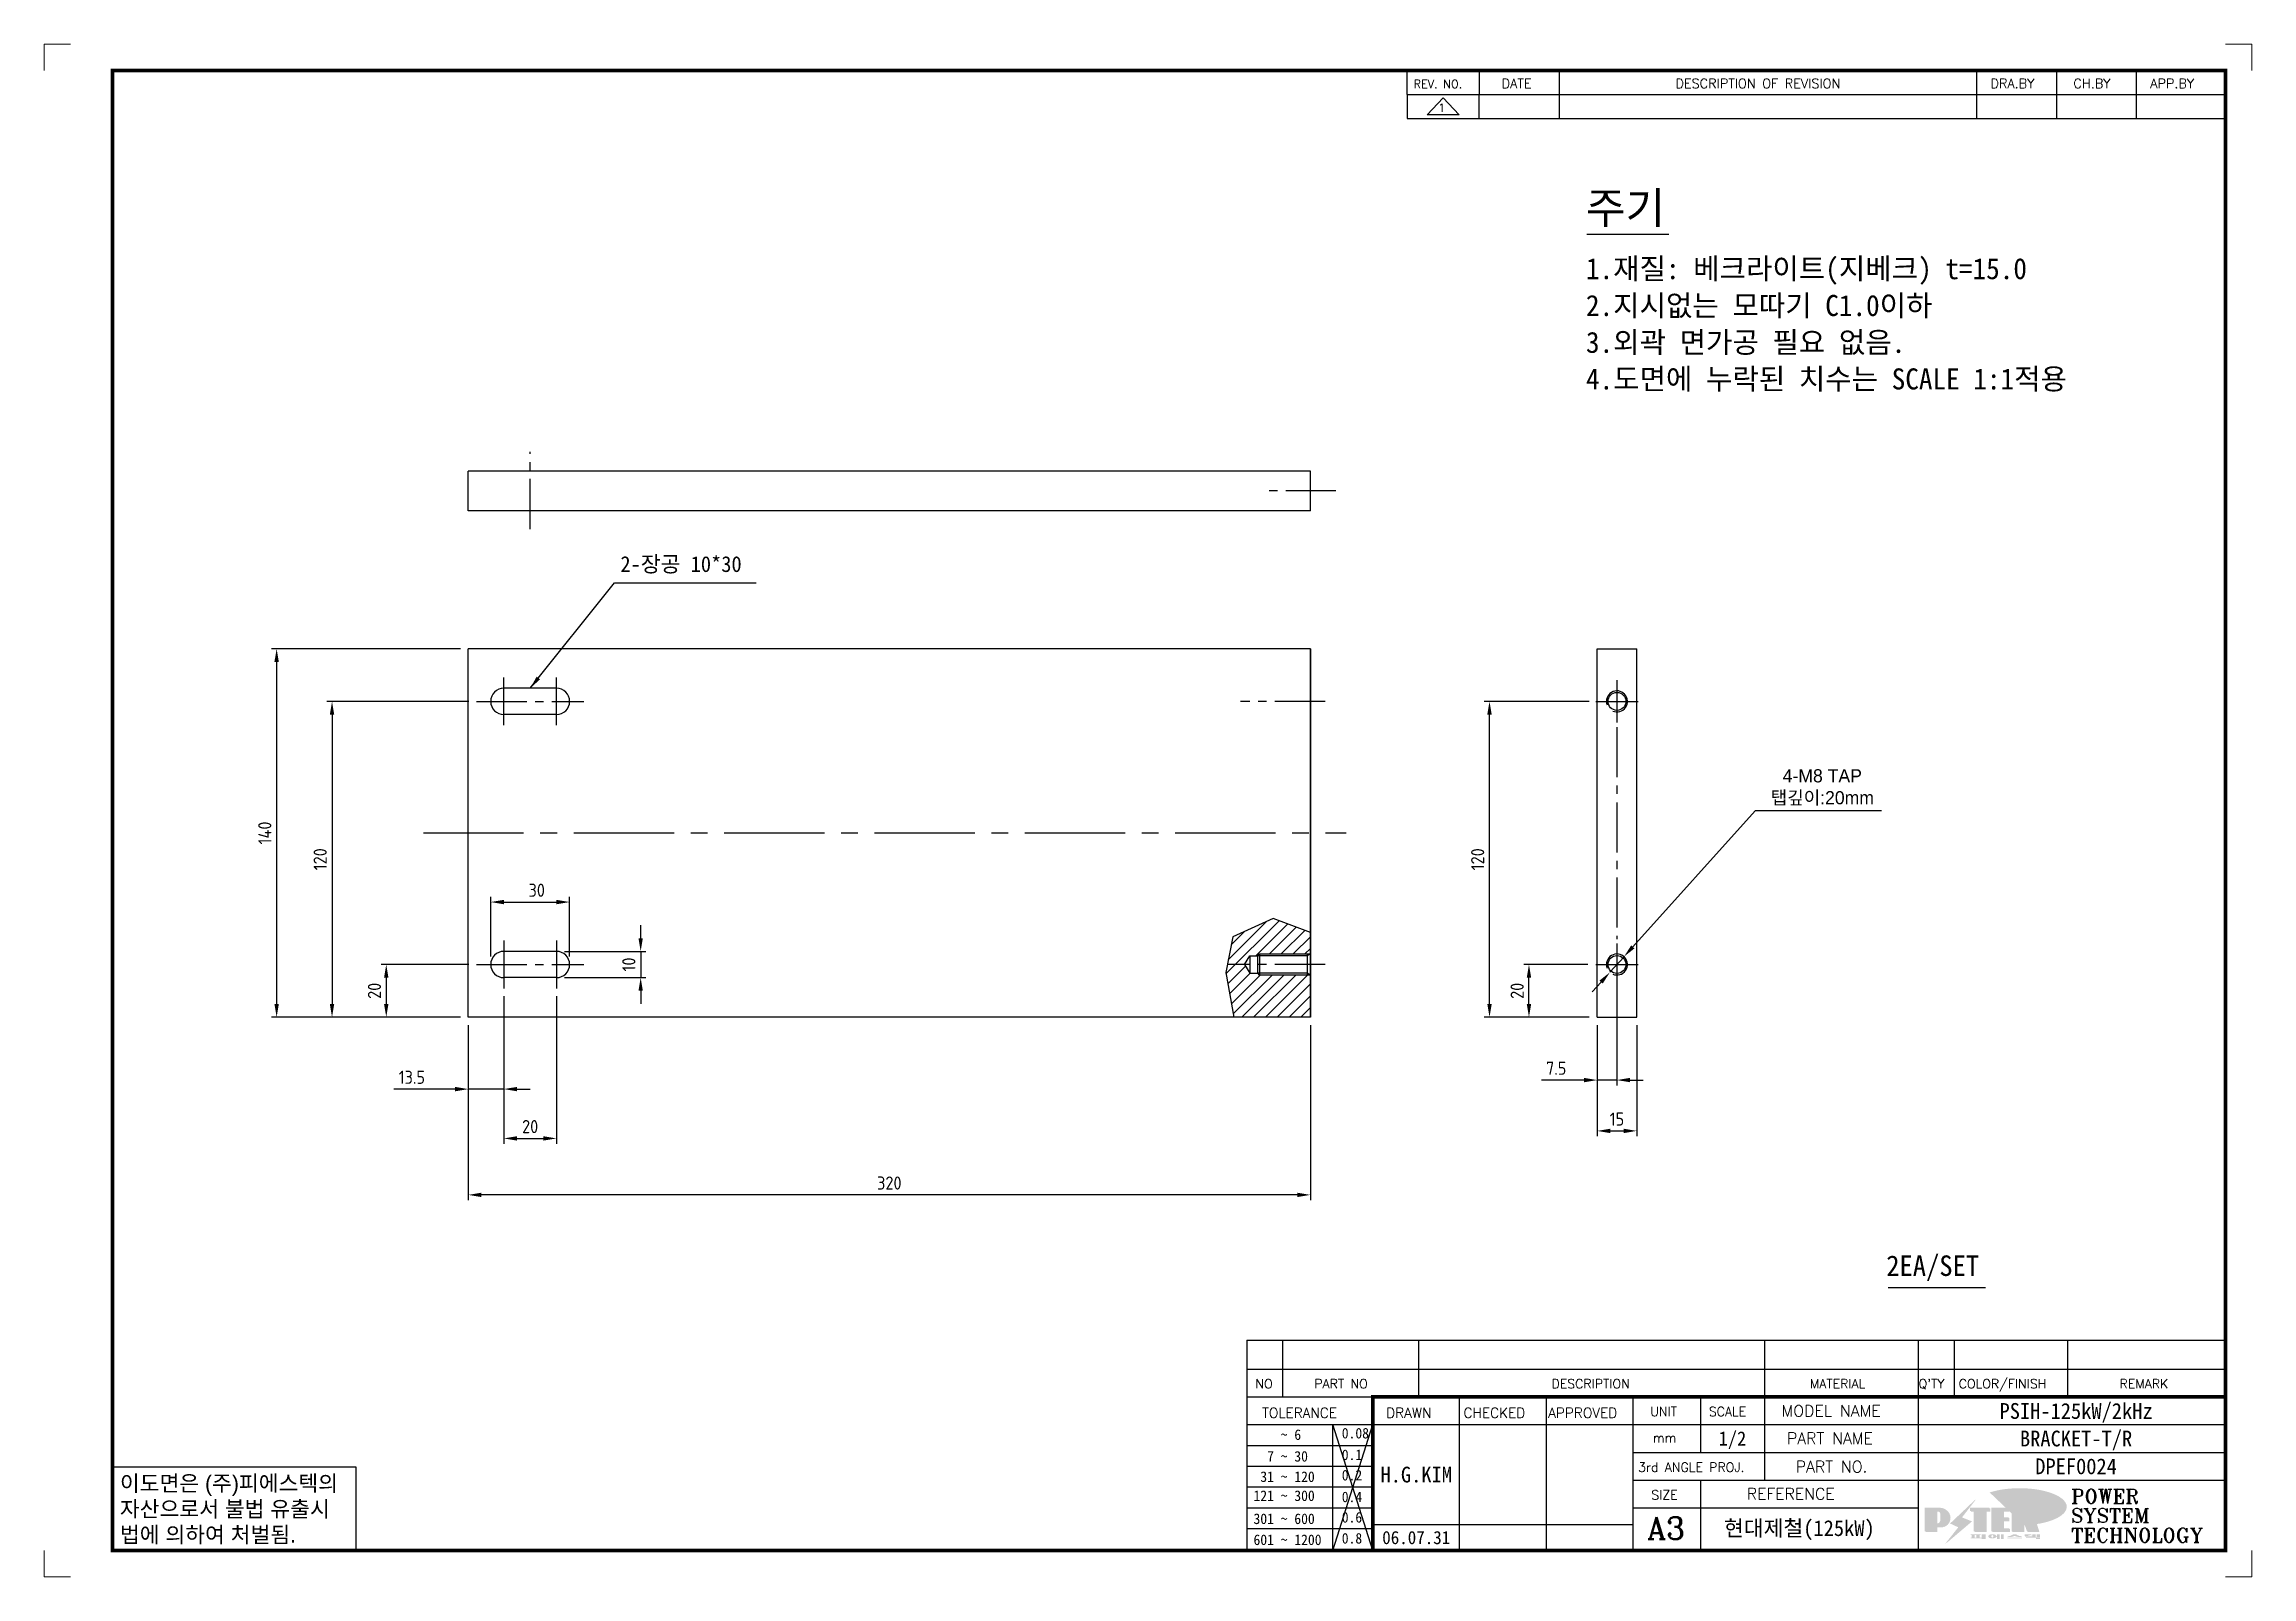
# Model space of a CAD drawing. Header units: millimetres. Extents: x 352 to 10586, y 0 to 3040.
# Drawn here: x 6945 to 7784, y 0 to 583 of the extents above; entities that cross this region are included whole.
import ezdxf
from ezdxf.enums import TextEntityAlignment as Align

# ---------------------------------------------------------------- set-up
doc = ezdxf.new("R2010")
doc.units = ezdxf.units.MM
doc.linetypes.add('CENTER2', pattern=[28.575, 19.05, -3.175, 3.175, -3.175])
for name, color, linetype in [('FORMAT-1', 7, 'Continuous'), ('line', 3, 'Continuous'), ('THIN', 3, 'Continuous')]:
    doc.layers.add(name, color=color, linetype=linetype)
doc.styles.add('h1', font='')
doc.styles.add('HAN', font='')
doc.styles.add('RC', font='ROMANC.SHX')
doc.styles.add('ROMANT', font='romant')
doc.styles.add('RT', font='ROMANT.SHX', dxfattribs={"oblique": 15})
doc.styles.get("Standard").update_dxf_attribs({"font": 'ISOCP.SHX', "bigfont": 'WHGTXT.SHX'})
doc.styles.get('h1').set_extended_font_data('New Gulim')
doc.styles.get('HAN').set_extended_font_data('GulimChe')
doc.dimstyles.new('PSTEK-2', dxfattribs={"dimtxt": 5, "dimasz": 5, "dimexe": 2, "dimexo": 3, "dimgap": 2, "dimtad": 1, "dimtoh": 1, "dimrnd": 0.05, "dimdsep": 46, "dimtxsty": 'Standard', "dimcen": 0, "dimclrt": 3, "dimadec": 1, "dimazin": 2, "dimtfac": 1, "dimtmove": 0, "dimatfit": 3, "dimfxl": 0, "dimtolj": 1, "dimtzin": 0, "dimarcsym": 0})

msp = doc.modelspace()

# ---------------------------------------------------------------- texts
at = {"color": 3, "style": 'HAN'}
for s, height, p in [('주기', 12, (7530.63, 514.35, 0.001)), ('1.재질: 베크라이트(지베크) t=15.0', 8, (7530.63, 493.26, 0.001)), ('2.지시없는 모따기 C1.0이하', 8, (7530.63, 479.26, 0.001)), ('3.외곽 면가공 필요 없음.', 8, (7530.63, 465.26, 0.001)), ('4.도면에 누락된 치수는 SCALE 1:1적용', 8, (7530.63, 451.343, 0.001)), ('2-장공 10*30', 6, (7163.705, 381.968, 0.001)), ('2EA/SET', 7.8, (7644.766, 114.37, 0.001))]:
    msp.add_text(s, height=height, dxfattribs=at).set_placement(p)

# ---------------------------------------------------------------- blocks, each defined once
blk = doc.blocks.new('*D608')
at = {"color": 0, "lineweight": -2}
for p, q in [((7119.4, 220.68), (7119.4, 183.4)), ((7105.9, 209.76), (7105.9, 183.4)), ((7100.9, 185.4), (7077.59, 185.4)), ((7119.4, 185.4), (7105.9, 185.4)), ((7124.4, 185.4), (7129.4, 185.4))]:
    blk.add_line(p, q, dxfattribs=at)
at = {"color": 0}
for points in [[(7100.9, 186.23), (7100.9, 184.57), (7105.9, 185.4)], [(7124.4, 186.23), (7124.4, 184.57), (7119.4, 185.4)]]:
    blk.add_solid(points, dxfattribs=at)
at = {"layer": 'Defpoints', "color": 0}
for p in [(7119.4, 223.68), (7105.9, 212.76), (7119.4, 185.4)]:
    blk.add_point(p, dxfattribs=at)
at = {"color": 3, "insert": (7084.44, 189.9), "char_height": 5, "attachment_point": 5}
blk.add_mtext('\\A1;13.5', dxfattribs=at)
blk = doc.blocks.new('*D609')
at = {"color": 0, "lineweight": -2}
for p, q in [((7114.4, 235.76), (7114.4, 258.5)), ((7119.4, 256.5), (7139.4, 256.5)), ((7144.4, 235.76), (7144.4, 258.5))]:
    blk.add_line(p, q, dxfattribs=at)
at = {"color": 0}
for points in [[(7119.4, 257.34), (7119.4, 255.67), (7114.4, 256.5)], [(7139.4, 257.34), (7139.4, 255.67), (7144.4, 256.5)]]:
    blk.add_solid(points, dxfattribs=at)
at = {"layer": 'Defpoints', "color": 0}
for p in [(7144.4, 256.5), (7114.4, 232.76), (7144.4, 232.76)]:
    blk.add_point(p, dxfattribs=at)
at = {"color": 3, "insert": (7131.9, 261), "char_height": 5, "attachment_point": 5}
blk.add_mtext('\\A1;30', dxfattribs=at)
blk = doc.blocks.new('*D495')
at = {"color": 0, "lineweight": -2}
for p, q in [((7171.4, 242.76), (7171.4, 247.76)), ((7142.4, 237.76), (7173.4, 237.76)), ((7171.4, 237.76), (7171.4, 227.76)), ((7142.4, 227.76), (7173.4, 227.76)), ((7171.4, 222.76), (7171.4, 217.76))]:
    blk.add_line(p, q, dxfattribs=at)
at = {"color": 0}
for points in [[(7170.57, 242.76), (7172.23, 242.76), (7171.4, 237.76)], [(7170.57, 222.76), (7172.23, 222.76), (7171.4, 227.76)]]:
    blk.add_solid(points, dxfattribs=at)
at = {"layer": 'Defpoints', "color": 0}
for p in [(7139.4, 237.76), (7139.4, 227.76), (7171.4, 227.76)]:
    blk.add_point(p, dxfattribs=at)
at = {"color": 3, "insert": (7166.9, 232.76), "char_height": 5, "attachment_point": 5, "rotation": 90}
blk.add_mtext('\\A1;10', dxfattribs=at)
blk = doc.blocks.new('*D496')
at = {"color": 0, "lineweight": -2}
for p, q in [((7106.04, 332.76), (7052.11, 332.76)), ((7054.11, 327.76), (7054.11, 217.76)), ((7102.9, 212.76), (7052.11, 212.76))]:
    blk.add_line(p, q, dxfattribs=at)
at = {"color": 0}
for points in [[(7053.27, 327.76), (7054.94, 327.76), (7054.11, 332.76)], [(7053.27, 217.76), (7054.94, 217.76), (7054.11, 212.76)]]:
    blk.add_solid(points, dxfattribs=at)
at = {"layer": 'Defpoints', "color": 0}
for p in [(7109.04, 332.76), (7054.11, 212.76), (7105.9, 212.76)]:
    blk.add_point(p, dxfattribs=at)
at = {"color": 3, "insert": (7049.6, 272.76), "char_height": 5, "attachment_point": 5, "rotation": 90}
blk.add_mtext('\\A1;120', dxfattribs=at)
blk = doc.blocks.new('*D610')
at = {"color": 0, "lineweight": -2}
for p, q in [((7105.9, 209.76), (7105.9, 143.19)), ((7425.9, 209.76), (7425.9, 143.19)), ((7420.9, 145.19), (7110.9, 145.19))]:
    blk.add_line(p, q, dxfattribs=at)
at = {"color": 0}
for points in [[(7110.9, 146.02), (7110.9, 144.36), (7105.9, 145.19)], [(7420.9, 146.02), (7420.9, 144.36), (7425.9, 145.19)]]:
    blk.add_solid(points, dxfattribs=at)
at = {"layer": 'Defpoints', "color": 0}
for p in [(7105.9, 212.76), (7425.9, 212.76), (7105.9, 145.19)]:
    blk.add_point(p, dxfattribs=at)
at = {"color": 3, "insert": (7265.9, 149.69), "char_height": 5, "attachment_point": 5}
blk.add_mtext('\\A1;320', dxfattribs=at)
blk = doc.blocks.new('*D611')
at = {"color": 0, "lineweight": -2}
for p, q in [((7542.42, 229.76), (7542.42, 186.83)), ((7534.92, 209.76), (7534.92, 186.83)), ((7529.92, 188.83), (7513.71, 188.83)), ((7542.42, 188.83), (7534.92, 188.83)), ((7547.42, 188.83), (7552.42, 188.83))]:
    blk.add_line(p, q, dxfattribs=at)
at = {"color": 0}
for points in [[(7529.92, 189.66), (7529.92, 188), (7534.92, 188.83)], [(7547.42, 189.66), (7547.42, 188), (7542.42, 188.83)]]:
    blk.add_solid(points, dxfattribs=at)
at = {"layer": 'Defpoints', "color": 0}
for p in [(7542.42, 232.76), (7534.92, 212.76), (7534.92, 188.83)]:
    blk.add_point(p, dxfattribs=at)
at = {"color": 3, "insert": (7519.32, 193.33), "char_height": 5, "attachment_point": 5}
blk.add_mtext('\\A1;7.5', dxfattribs=at)
blk = doc.blocks.new('*D497')
at = {"color": 0, "lineweight": -2}
for p, q in [((7594.97, 291.11), (7548.44, 239.45)), ((7642.95, 291.11), (7594.97, 291.11)), ((7539.74, 229.79), (7545.1, 235.74)), ((7536.4, 226.08), (7533.05, 222.36))]:
    blk.add_line(p, q, dxfattribs=at)
at = {"color": 0}
for points in [[(7547.82, 240.01), (7549.06, 238.89), (7545.1, 235.74)], [(7535.78, 226.63), (7537.01, 225.52), (7539.74, 229.79)]]:
    blk.add_solid(points, dxfattribs=at)
at = {"layer": 'Defpoints', "color": 0}
for p in [(7545.1, 235.74), (7539.74, 229.79)]:
    blk.add_point(p, dxfattribs=at)
at = {"color": 3, "insert": (7620.46, 300.06), "char_height": 5, "attachment_point": 5}
blk.add_mtext('\\A1;{\\f??|b0|i0|c0|p49;4-M8 TAP\\P\\fGulimChe|b0|i0|c129|p49;탭깊이\\f??|b0|i0|c0|p49;:20mm}', dxfattribs=at)
blk = doc.blocks.new('*D612')
at = {"color": 0, "lineweight": -2}
for p, q in [((7534.92, 209.76), (7534.92, 167.51)), ((7549.92, 209.76), (7549.92, 167.51)), ((7539.92, 169.51), (7544.92, 169.51))]:
    blk.add_line(p, q, dxfattribs=at)
at = {"color": 0}
for points in [[(7539.92, 170.34), (7539.92, 168.67), (7534.92, 169.51)], [(7544.92, 170.34), (7544.92, 168.67), (7549.92, 169.51)]]:
    blk.add_solid(points, dxfattribs=at)
at = {"layer": 'Defpoints', "color": 0}
for p in [(7534.92, 212.76), (7549.92, 212.76), (7549.92, 169.51)]:
    blk.add_point(p, dxfattribs=at)
at = {"color": 3, "insert": (7542.42, 174.01), "char_height": 5, "attachment_point": 5}
blk.add_mtext('\\A1;15', dxfattribs=at)
blk = doc.blocks.new('t3')
for p, q in [((0, 15.88), (46.25, 15.88)), ((0, 15.88), (0, 0)), ((46.25, 15.88), (46.25, 0)), ((0, 0), (46.25, 0))]:
    blk.add_line(p, q)
at = {"color": 1, "style": 'h1'}
for s, p in [('이도면은 (주)피에스텍의', (1.4, 11.29)), ('자산으로서 불법 유출시', (1.4, 6.41)), ('법에 의하여 처벌됨.', (1.4, 1.52))]:
    blk.add_text(s, height=3, dxfattribs=at).set_placement(p)
blk = doc.blocks.new('new LOGO')
at = {"layer": 'line'}
h = blk.add_hatch(color=1, dxfattribs=at)
h.paths.add_polyline_path([(41.5, 16.4), (54.3, 16.4, 1), (54.3, 82.9), (0, 82.9), (0, -0.1), (41.5, -0.1)])
h.paths.add_polyline_path([(41.5, 27.9), (41.5, 71.9), (43.6, 71.9, -0.414214), (54.6, 60.9), (54.6, 38.9, -0.414214), (43.6, 27.9)], flags=16)
h.paths.add_polyline_path([(214.7, 71.9), (227.5, 71.9), (227.5, 82.9), (159.7, 82.9), (159.7, 71.9), (172.5, 71.9), (172.5, -0.1), (214.7, -0.1)])
h.paths.add_polyline_path([(276, 37.4), (294.8, 37.4), (294.8, 49.1), (276, 49.1), (276, 71.9), (294.8, 71.9), (294.8, 82.9), (234.5, 82.9), (234.5, -0.1), (297, -0.1), (297, 10.9), (276, 10.9)])
h.paths.add_polyline_path([(347.2, 35.2), (359.7, -0.1), (400.5, -0.1), (379.6, 66.8), (399.7, 82.9), (380.6, 82.9), (347.2, 61.6), (347.2, 82.9), (305.5, 82.9), (305.5, -0.1), (347.2, -0.1)])
h = blk.add_hatch(color=250, dxfattribs=at)
h.paths.add_polyline_path([(44.5, 69.4), (46.6, 69.4, -0.129793), (52, 68, 0.221832), (43.6, 71.9), (41.5, 71.9), (41.5, 27.9), (43.6, 27.9, 0.02048), (44.5, 28)], flags=17)
h.paths.add_polyline_path([(44.5, 13.9), (57.3, 13.9, 0.72362), (77.1, 73.9, -0.679777), (54.3, 16.4), (41.5, 16.4), (41.5, -0.1), (3, -0.1), (3, -2.6), (44.5, -2.6)])
h.paths.add_polyline_path([(117.9, 14.2), (71.5, -44.4), (77.1, -39.6), (120.8, 15.6), (92, 28.9), (173.3, 106), (177.5, 111.4), (89.1, 27.6)])
h.paths.add_polyline_path([(162.7, 71.9), (162.7, 69.4), (172.5, 69.4), (172.5, 71.9)], flags=17)
h.paths.add_polyline_path([(217.7, 69.4), (230.5, 69.4), (230.5, 80.4), (227.5, 80.4), (227.5, 71.9), (214.7, 71.9), (214.7, -0.1), (175.5, -0.1), (175.5, -2.6), (217.7, -2.6)])
h.paths.add_polyline_path([(297.8, 46.6), (294.8, 46.6), (294.8, 37.4), (276, 37.4), (276, 10.9), (279, 10.9), (279, 34.9), (297.8, 34.9)])
h.paths.add_polyline_path([(300, 8.4), (297, 8.4), (297, -0.1), (237.5, -0.1), (237.5, -2.6), (300, -2.6)])
h.paths.add_polyline_path([(297.8, 80.4), (294.8, 80.4), (294.8, 71.9), (276, 71.9), (276, 49.1), (279, 49.1), (279, 69.4), (297.8, 69.4)])
h.paths.add_polyline_path([(350.2, 80.4), (347.2, 80.4), (347.2, 61.6), (350.2, 63.5)])
h.paths.add_polyline_path([(350.2, 26.7), (347.2, 35.2), (347.2, -0.1), (308.5, -0.1), (308.5, -2.6), (350.2, -2.6)])
h.paths.add_polyline_path([(402.7, 80.4), (396.5, 80.4), (379.6, 66.8), (400.5, -0.1), (361.8, -0.1), (362.7, -2.6), (403.5, -2.6), (382.6, 64.3)])
blk.add_hatch(color=5, dxfattribs=at).paths.add_polyline_path([(166.3, 35), (131, 49), (180.4, 112.7), (92, 28.9), (120.8, 15.6), (74.4, -43)])
h = blk.add_hatch(color=253, dxfattribs=at)
edge = h.paths.add_edge_path()
edge.add_ellipse((333.9, 86.4), major_axis=(-165.9, 0), ratio=0.39426, start_angle=111.51268, end_angle=334.46902)
edge.add_ellipse((314.1, 81.2), major_axis=(-153.7, 0), ratio=0.40699, start_angle=121.30662, end_angle=327.74369, ccw=False)
edge.add_line((394, 27.8), (394.7, 25.6))
h = blk.add_hatch(color=250, dxfattribs=at)
edge = h.paths.add_edge_path()
edge.add_ellipse((237.8, -17.6), major_axis=(-14.3, 0), ratio=0.526336, start_angle=192.2456, end_angle=269.07481)
edge.add_line((238.1, -10.1), (237.6, -10.1))
edge.add_ellipse((237.8, -17.6), major_axis=(-14.3, 0), ratio=0.526336, start_angle=270.92519, end_angle=449.07481)
edge.add_line((237.6, -25.1), (238.1, -25.1))
edge.add_ellipse((237.8, -17.6), major_axis=(-14.3, 0), ratio=0.526336, start_angle=450.92519, end_angle=527.7544)
edge.add_line((251.7, -19.2), (254.1, -19.2))
edge.add_line((254.1, -19.2), (254.1, -27.1))
edge.add_line((254.1, -27.1), (263.1, -27.1))
edge.add_line((263.1, -27.1), (263.1, -10.1))
edge.add_line((263.1, -10.1), (254.1, -10.1))
edge.add_line((254.1, -10.1), (254.1, -16))
edge.add_line((254.1, -16), (251.7, -16))
h.paths.add_polyline_path([(241, -16.4), (241, -18.7, -1), (234.4, -18.7), (234.4, -16.4, -1)], flags=16)
h.paths.add_polyline_path([(278.2, -10.1), (268.1, -10.1), (268.1, -27.1), (278.2, -27.1)])
h.paths.add_polyline_path([(310.3, -10.1), (310.3, -11.1, -0.157169), (289.3, -17.5), (294, -19.9, 0.128407), (316.3, -15.9, 0.128407), (338.6, -19.9), (343.3, -17.5, -0.157169), (322.2, -11.1), (322.2, -10.1)])
h.paths.add_polyline_path([(342.1, -25.1), (342.1, -22.3), (290.4, -22.3), (290.4, -25.1)])
h.paths.add_polyline_path([(352, -10.1), (352, -16.2, 0.414214), (354, -18.2), (378.7, -18.2), (378.7, -19.6), (390.2, -19.6), (390.2, -10.1), (378.7, -10.1), (378.7, -13.6), (374.7, -13.6), (374.7, -15.1), (378.7, -15.1), (378.7, -16.2), (364.7, -16.2), (364.7, -15.1), (371.2, -15.1), (371.2, -13.6), (364.7, -13.6), (364.7, -12.6), (374.7, -12.6), (374.7, -10.1)])
h.paths.add_polyline_path([(393.8, -10.1), (393.8, -19.6), (405, -19.6), (405, -10.1)])
h.paths.add_polyline_path([(405, -27.1), (405, -20.9), (356.8, -20.9), (356.8, -23), (391.8, -23), (391.8, -27.1)])
h.paths.add_polyline_path([(200.4, -10.1), (200.4, -22.3), (193.2, -22.3), (193.2, -12.6), (196.6, -12.6), (196.6, -10.1), (161, -10.1), (161, -12.6), (164.5, -12.6), (164.5, -22.3), (161, -22.3), (161, -25.1), (200.4, -25.1), (200.4, -27.1), (213.9, -27.1), (213.9, -10.1)])
h.paths.add_polyline_path([(182, -12.6), (175.6, -12.6), (175.6, -22.3), (182, -22.3)], flags=17)
blk = doc.blocks.new('format-3')
at = {"color": 3, "lineweight": 9}
for p, q in [((0, 286.3), (0, 291.3)), ((5, 291.3), (0, 291.3)), ((414.5, 291.3), (419.5, 291.3)), ((419.5, 286.3), (419.5, 291.3)), ((0, 5), (0, 0)), ((419.5, 5), (419.5, 0)), ((5, 0), (0, 0)), ((414.5, 0), (419.5, 0))]:
    blk.add_line(p, q, dxfattribs=at)
at = {"color": 180}
for p, q in [((258.97, 281.75), (258.97, 286.3)), ((272.71, 281.75), (272.71, 286.3)), ((287.94, 281.75), (287.94, 286.3)), ((367.22, 281.75), (367.22, 286.3)), ((382.45, 281.75), (382.45, 286.3)), ((397.61, 281.75), (397.61, 286.3)), ((258.97, 281.75), (414.5, 281.75)), ((228.5, 39.49), (228.5, 5)), ((228.5, 39.49), (414.5, 39.49)), ((235.29, 39.49), (235.29, 34.21)), ((261.24, 34.21), (261.24, 39.49)), ((326.9, 39.49), (326.9, 34.21)), ((356.11, 39.49), (356.11, 34.21)), ((362.93, 39.49), (362.93, 34.21)), ((384.48, 39.49), (384.48, 34.21)), ((228.5, 34.21), (252.48, 34.21)), ((268.96, 5), (268.96, 34.21)), ((285.45, 5), (285.45, 34.21)), ((301.94, 5), (301.94, 34.21)), ((314.72, 34.21), (314.72, 23.65)), ((326.9, 34.21), (326.9, 18.37)), ((356.11, 34.21), (356.11, 5)), ((228.5, 28.93), (252.48, 28.93)), ((244.89, 5.23), (244.89, 28.93)), ((252.48, 28.93), (414.5, 28.93)), ((228.5, 24.98), (252.48, 24.98)), ((228.5, 21.03), (252.48, 21.03)), ((301.94, 23.65), (414.5, 23.65)), ((228.5, 17.08), (252.48, 17.08)), ((301.94, 18.37), (414.5, 18.37)), ((314.72, 18.37), (314.72, 5)), ((228.5, 13.13), (252.48, 13.13)), ((301.94, 13.09), (356.11, 13.09)), ((228.5, 9.18), (252.48, 9.18)), ((252.48, 9.95), (301.94, 9.95))]:
    blk.add_line(p, q, dxfattribs=at)
at = {"const_width": 0.7}
blk.add_lwpolyline([(252.48, 5), (252.48, 34.21), (414.5, 34.21)], dxfattribs=at)
at = {"layer": 'FORMAT-1', "const_width": 0.7}
blk.add_lwpolyline([(13, 5), (13, 286.3), (414.5, 286.3), (414.5, 5)], close=True, dxfattribs=at)
blk.add_blockref('t3', (13, 5))
at = {"xscale": 0.05400000000000027, "yscale": 0.05400000000000027, "zscale": 0.05400000000000027}
blk.add_blockref('new LOGO', (357.35, 8.65), dxfattribs=at)
at = {"color": 2}
for s, height, style, p in [('REV. NO.', 1.56, 'RC', (260.23, 282.95)), ('DATE', 1.788, 'RC', (276.95, 282.94)), ('DESCRIPTION OF REVISION', 1.7875, 'RC', (309.98, 282.94)), ('DRA.BY', 1.788, 'RC', (369.83, 282.94)), ('CH.BY', 1.788, 'RC', (385.59, 282.94)), ('APP.BY', 1.788, 'RC', (400.18, 282.94)), ('COLOR/FINISH', 1.7424, 'RC', (363.8, 35.83)), ('NO', 1.742, 'RC', (230.16, 35.83)), ('PART NO', 1.742, 'RC', (241.36, 35.83)), ('DESCRIPTION', 1.7424, 'RC', (286.43, 35.83)), ('MATERIAL', 1.742, 'RC', (335.52, 35.83)), ("Q'TY", 1.742, 'RC', (356.17, 35.83)), ('REMARK', 1.742, 'RC', (394.37, 35.83)), (' TOLERANCE', 1.9, 'RC', (230.11, 30.22)), ('DRAWN', 1.9, 'RC', (255, 30.22)), ('CHECKED', 1.9, 'RC', (269.71, 30.22)), ('APPROVED', 1.9, 'RC', (285.8, 30.22)), ('UNIT', 1.742, 'RC', (305.19, 30.55)), ('SCALE', 1.742, 'RC', (316.32, 30.55)), ('MODEL NAME', 2.178, 'RC', (330.12, 30.46)), ('    ~ 6', 2, 'HAN', (229.8, 26.03)), ('0.08', 2, 'HAN', (246.57, 26.31)), ('mm', 1.742, 'RC', (305.67, 25.56)), ('PART NAME', 2.178, 'RC', (331.17, 25.24)), ('  7 ~ 30', 2, 'HAN', (229.8, 21.91)), ('0.1', 2, 'HAN', (246.57, 22.2)), ('3rd ANGLE PROJ.', 1.7424, 'RC', (302.87, 19.97)), ('PART NO.', 2.178, 'RC', (332.84, 19.85)), (' 31 ~ 120', 2, 'HAN', (229.8, 18.04)), ('0.2', 2, 'HAN', (246.57, 18.32)), ('REFERENCE', 2.178, 'RC', (323.52, 14.69)), ('121 ~ 300', 2, 'HAN', (229.8, 14.42)), ('0.4', 2, 'HAN', (246.57, 14.2)), ('SIZE', 1.742, 'RC', (305.39, 14.71)), ('301 ~ 600', 2, 'HAN', (229.8, 10.04)), ('0.6', 2, 'HAN', (246.57, 10.32)), ('601 ~ 1200', 2, 'HAN', (229.8, 6.05)), ('0.8', 2, 'HAN', (246.57, 6.33))]:
    blk.add_text(s, height=height, dxfattribs=dict(at, style=style)).set_placement(p)
at = {"style": 'ROMANT'}
for s, p in [('POWER', (385.15, 13.96)), ('SYSTEM', (385.15, 10.31)), ('TECHNOLOGY', (385.15, 6.56))]:
    blk.add_text(s, height=2.7, dxfattribs=at).set_placement(p)
at = {"color": 2, "lineweight": 25, "style": 'RC'}
blk.add_text('A3', height=4.182, dxfattribs=at).set_placement((304.61, 7.14))
at = {"style": 'HAN'}
for tag, height, p in [('MODEL-NAME', 3, (386.1, 31.53)), ('SCALE', 2.7, (320.81, 26.29)), ('PART-NAME', 3, (386.1, 26.29)), ('CH-BY', 3, (277.21, 19.44)), ('PART-NO', 3, (386.1, 21.01)), ('DRA-BY', 3, (260.72, 19.44)), ('APP-BY', 3, (293.7, 19.44)), ('DRA-DATE', 2.5, (260.72, 7.47)), ('CH-DATE', 2.5, (277.21, 7.47)), ('APP-DATE', 2.5, (293.7, 7.47)), ('관련업체', 3, (333.52, 9.26))]:
    blk.add_attdef(tag, text='', height=height, dxfattribs=at).set_placement(p, align=Align.MIDDLE_CENTER)
blk = doc.blocks.new('re3')
at = {"color": 180}
for p, q in [((0, 0), (0, -4.55)), ((6.87, -0.64), (3.86, -3.91)), ((9.88, -3.91), (3.86, -3.91)), ((6.87, -0.64), (9.88, -3.91)), ((13.74, -4.55), (13.74, 0)), ((28.97, -4.55), (28.97, 0)), ((108.25, -4.55), (108.25, 0)), ((123.49, -4.55), (123.49, 0)), ((138.64, -4.55), (138.64, 0)), ((0, -4.55), (155.53, -4.55))]:
    blk.add_line(p, q, dxfattribs=at)
at = {"color": 2, "style": 'RC', "oblique": 15}
blk.add_attdef('REV.NO', text='', height=1.56, dxfattribs=at).set_placement((6.59, -2.56), align=Align.MIDDLE_CENTER)
blk.add_attdef('-1', text='', height=1.56, dxfattribs=at).set_placement((9.37, -1.66), align=Align.MIDDLE_LEFT)
at = {"color": 2, "style": 'HAN'}
for tag, p in [('REV.-DATE', (21.36, -2.28)), ('DRA.BY', (115.87, -2.28)), ('CH.BY', (131.07, -2.28)), ('APP.BY', (147.09, -2.28))]:
    blk.add_attdef(tag, text='', height=2.5, dxfattribs=at).set_placement(p, align=Align.MIDDLE_CENTER)
blk.add_attdef('DESCRIPTION-OF-REVISION', text='', height=2.5, dxfattribs=at).set_placement((31.61, -2.28), align=Align.MIDDLE_LEFT)
blk = doc.blocks.new('no3')
at = {"color": 180}
for p, q in [((0, 5.5), (0, 0)), ((0, 5.5), (186, 5.5)), ((6.79, 5.5), (6.79, 0)), ((32.74, 0.11), (32.74, 5.5)), ((98.4, 5.5), (98.4, 0)), ((127.61, 5.5), (127.61, 0)), ((134.43, 5.5), (134.43, 0)), ((155.98, 5.5), (155.98, 0))]:
    blk.add_line(p, q, dxfattribs=at)
at = {"color": 2, "style": 'HAN'}
for tag, p in [('PART-NO', (19.76, 2.75)), ('MATERIAL', (111.38, 2.75)), ("Q'TY", (131.02, 2.75)), ('COLOR/FINISH', (145.2, 2.75)), ('REMARK', (170.76, 2.75))]:
    blk.add_attdef(tag, text='', height=2.9, dxfattribs=at).set_placement(p, align=Align.MIDDLE_CENTER)
blk.add_attdef('DESCRIPTION', text='', height=2.9, dxfattribs=at).set_placement((34.51, 2.75), align=Align.MIDDLE_LEFT)
at = {"color": 2, "style": 'RT', "oblique": 15}
blk.add_attdef('NO', text='', height=1.74, dxfattribs=at).set_placement((3.38, 2.51), align=Align.MIDDLE_CENTER)
blk = doc.blocks.new('*D615')
at = {"color": 0, "lineweight": -2}
for p, q in [((7119.4, 220.68), (7119.4, 164.65)), ((7139.4, 220.68), (7139.4, 164.65)), ((7124.4, 166.65), (7134.4, 166.65))]:
    blk.add_line(p, q, dxfattribs=at)
at = {"color": 0}
for points in [[(7124.4, 167.48), (7124.4, 165.82), (7119.4, 166.65)], [(7134.4, 167.48), (7134.4, 165.82), (7139.4, 166.65)]]:
    blk.add_solid(points, dxfattribs=at)
at = {"layer": 'Defpoints', "color": 0}
for p in [(7119.4, 223.68), (7139.4, 223.68), (7139.4, 166.65)]:
    blk.add_point(p, dxfattribs=at)
at = {"color": 3, "insert": (7129.4, 171.15), "char_height": 5, "attachment_point": 5}
blk.add_mtext('\\A1;20', dxfattribs=at)
blk = doc.blocks.new('*D616')
at = {"color": 0, "lineweight": -2}
for p, q in [((7106.04, 232.76), (7072.72, 232.76)), ((7074.72, 227.76), (7074.72, 217.76)), ((7102.9, 212.76), (7072.72, 212.76))]:
    blk.add_line(p, q, dxfattribs=at)
at = {"color": 0}
for points in [[(7073.88, 227.76), (7075.55, 227.76), (7074.72, 232.76)], [(7073.88, 217.76), (7075.55, 217.76), (7074.72, 212.76)]]:
    blk.add_solid(points, dxfattribs=at)
at = {"layer": 'Defpoints', "color": 0}
for p in [(7109.04, 232.76), (7074.72, 212.76), (7105.9, 212.76)]:
    blk.add_point(p, dxfattribs=at)
at = {"color": 3, "insert": (7070.22, 222.76), "char_height": 5, "attachment_point": 5, "rotation": 90}
blk.add_mtext('\\A1;20', dxfattribs=at)
blk = doc.blocks.new('*D641')
at = {"color": 0, "lineweight": -2}
for p, q in [((7102.9, 352.76), (7031.05, 352.76)), ((7033.05, 347.76), (7033.05, 217.76)), ((7102.9, 212.76), (7031.05, 212.76))]:
    blk.add_line(p, q, dxfattribs=at)
at = {"color": 0}
for points in [[(7032.21, 347.76), (7033.88, 347.76), (7033.05, 352.76)], [(7032.21, 217.76), (7033.88, 217.76), (7033.05, 212.76)]]:
    blk.add_solid(points, dxfattribs=at)
at = {"layer": 'Defpoints', "color": 0}
for p in [(7105.9, 352.76), (7033.05, 212.76), (7105.9, 212.76)]:
    blk.add_point(p, dxfattribs=at)
at = {"color": 3, "insert": (7028.55, 282.76), "char_height": 5, "attachment_point": 5, "rotation": 90}
blk.add_mtext('\\A1;140', dxfattribs=at)
blk = doc.blocks.new('*D642')
at = {"color": 0, "lineweight": -2}
for p, q in [((7531.38, 232.76), (7506.99, 232.76)), ((7508.99, 217.76), (7508.99, 227.76)), ((7531.92, 212.76), (7506.99, 212.76))]:
    blk.add_line(p, q, dxfattribs=at)
at = {"color": 0}
for points in [[(7508.15, 227.76), (7509.82, 227.76), (7508.99, 232.76)], [(7508.15, 217.76), (7509.82, 217.76), (7508.99, 212.76)]]:
    blk.add_solid(points, dxfattribs=at)
at = {"layer": 'Defpoints', "color": 0}
for p in [(7508.99, 232.76), (7534.38, 232.76), (7534.92, 212.76)]:
    blk.add_point(p, dxfattribs=at)
at = {"color": 3, "insert": (7504.49, 222.76), "char_height": 5, "attachment_point": 5, "rotation": 90}
blk.add_mtext('\\A1;20', dxfattribs=at)
blk = doc.blocks.new('*D643')
at = {"color": 0, "lineweight": -2}
for p, q in [((7531.92, 332.76), (7491.99, 332.76)), ((7493.99, 217.76), (7493.99, 327.76)), ((7531.92, 212.76), (7491.99, 212.76))]:
    blk.add_line(p, q, dxfattribs=at)
at = {"color": 0}
for points in [[(7493.15, 327.76), (7494.82, 327.76), (7493.99, 332.76)], [(7493.15, 217.76), (7494.82, 217.76), (7493.99, 212.76)]]:
    blk.add_solid(points, dxfattribs=at)
at = {"layer": 'Defpoints', "color": 0}
for p in [(7493.99, 332.76), (7534.92, 332.76), (7534.92, 212.76)]:
    blk.add_point(p, dxfattribs=at)
at = {"color": 3, "insert": (7489.49, 272.76), "char_height": 5, "attachment_point": 5, "rotation": 90}
blk.add_mtext('\\A1;120', dxfattribs=at)

# ---------------------------------------------------------------- dimensions: what is measured, and where the dimension line sits
for base, p1, p2, picture, middle in [((7033.047, 212.764, 0.001), (7105.895, 352.764, 0.001), (7105.895, 212.764, 0.001), '*D641', (7028.547, 282.764, 0.001)), ((7054.105, 212.764, 0.001), (7109.042, 332.764, 0.001), (7105.895, 212.764, 0.001), '*D496', (7049.605, 272.764, 0.001)), ((7493.988, 332.764, 0.001), (7534.919, 212.764, 0.001), (7534.919, 332.764, 0.001), '*D643', (7489.487, 272.764, 0.001)), ((7074.718, 212.764, 0.001), (7109.042, 232.764, 0.001), (7105.895, 212.764, 0.001), '*D616', (7070.217, 222.764, 0.001)), ((7508.988, 232.764, 0.001), (7534.919, 212.764, 0.001), (7534.384, 232.764, 0.001), '*D642', (7504.487, 222.764, 0.001))]:
    dim = msp.add_linear_dim(base=base, p1=p1, p2=p2, angle=90, dimstyle='PSTEK-2')
    dim.commit()
    dim.dimension.update_dxf_attribs({"geometry": picture, "text_midpoint": middle})
dim = msp.add_diameter_dim_2p(p1=(7539.742, 229.792, 0.001), p2=(7545.096, 235.736, 0.001), text='{\\f??|b0|i0|c0|p49;4-M8 TAP\\P\\fGulimChe|b0|i0|c129|p49;탭깊이\\f??|b0|i0|c0|p49;:20mm}', dimstyle='PSTEK-2')
dim.commit()
dim.dimension.update_dxf_attribs({"geometry": '*D497', "text_midpoint": (7620.464, 291.111, 0.001), "dimtype": 163})
for base, p1, p2, picture, middle in [((7144.395, 256.505, 0.001), (7114.395, 232.764, 0.001), (7144.395, 232.764, 0.001), '*D609', (7131.895, 256.505, 0.001)), ((7119.395, 185.399, 0.001), (7105.895, 212.764, 0.001), (7119.395, 223.683, 0.001), '*D608', (7084.442, 185.399, 0.001))]:
    dim = msp.add_linear_dim(base=base, p1=p1, p2=p2, dimstyle='PSTEK-2')
    dim.commit()
    dim.dimension.update_dxf_attribs({"geometry": picture, "text_midpoint": middle, "dimtype": 160})
dim = msp.add_linear_dim(base=(7171.401, 227.764, 0.001), p1=(7139.395, 237.764, 0.001), p2=(7139.395, 227.764, 0.001), angle=90, dimstyle='PSTEK-2')
dim.commit()
dim.dimension.update_dxf_attribs({"geometry": '*D495', "text_midpoint": (7171.401, 232.764, 0.001), "dimtype": 160})
for base, p1, p2, picture, middle in [((7534.919, 188.832, 0.001), (7542.419, 232.764, 0.001), (7534.919, 212.764, 0.001), '*D611', (7519.315, 193.332, 0.001)), ((7139.395, 166.65, 0.001), (7119.395, 223.683, 0.001), (7139.395, 223.683, 0.001), '*D615', (7129.395, 171.15, 0.001)), ((7105.895, 145.191, 0.001), (7425.895, 212.764, 0.001), (7105.895, 212.764, 0.001), '*D610', (7265.895, 149.692, 0.001)), ((7549.919, 169.506, 0.001), (7534.919, 212.764, 0.001), (7549.919, 212.764, 0.001), '*D612', (7542.419, 174.006, 0.001))]:
    dim = msp.add_linear_dim(base=base, p1=p1, p2=p2, dimstyle='PSTEK-2')
    dim.commit()
    dim.dimension.update_dxf_attribs({"geometry": picture, "text_midpoint": middle})

# ---------------------------------------------------------------- hatches: boundary and pattern name
h = msp.add_hatch()
h.set_pattern_fill('ANSI31', color=256, style=0)
h.set_pattern_definition([(45, (8472.9716, 29192.049), (-2.24506403, 2.24506403), [])])
h.paths.add_polyline_path([(7425.895, 236.764), (7425.895, 244.881), (7411.805, 250.203), (7396.453, 243.272), (7394.331, 232.764), (7400.895, 232.764), (7402.846, 236.087), (7405.895, 236.087), (7406.572, 236.764)])
h.paths.add_polyline_path([(7406.572, 228.764), (7405.895, 229.44), (7402.846, 229.44), (7400.895, 232.764), (7394.331, 232.764), (7393.729, 229.782), (7396.825, 212.764), (7425.895, 212.764), (7425.895, 228.764)])

# ---------------------------------------------------------------- linework, layer by layer
for p, q in [((7530.972, 510.421, 0.001), (7562.096, 510.421, 0.001)), ((7400.895, 232.764, 0.001), (7402.846, 236.087, 0.001)), ((7402.846, 236.087, 0.001), (7405.895, 236.087, 0.001)), ((7402.846, 236.087, 0.001), (7402.846, 229.44, 0.001)), ((7405.895, 236.087, 0.001), (7406.572, 236.764, 0.001)), ((7405.895, 229.44, 0.001), (7405.895, 236.087, 0.001)), ((7406.572, 236.764, 0.001), (7406.572, 228.764, 0.001)), ((7406.572, 236.764, 0.001), (7425.895, 236.764, 0.001)), ((7424.723, 236.764, 0.001), (7424.723, 228.764, 0.001)), ((7400.895, 232.764, 0.001), (7402.846, 229.44, 0.001)), ((7402.846, 229.44, 0.001), (7405.895, 229.44, 0.001)), ((7406.572, 228.764, 0.001), (7405.895, 229.44, 0.001)), ((7425.895, 228.764, 0.001), (7406.572, 228.764, 0.001)), ((7645.498, 109.953, 0.001), (7682.468, 109.953, 0.001)), ((7449.653, 10, 0.001), (7434.474, 57.869, 0.001)), ((7434.479, 10, 0.001), (7449.653, 57.869, 0.001))]:
    msp.add_line(p, q)
at = {"color": 2}
for p, q in [((7425.895, 420.264, 0.001), (7105.895, 420.264, 0.001)), ((7105.895, 405.264, 0.001), (7105.895, 420.264, 0.001)), ((7425.895, 405.264, 0.001), (7425.895, 420.264, 0.001)), ((7425.895, 405.264, 0.001), (7105.895, 405.264, 0.001)), ((7425.895, 352.764, 0.001), (7105.895, 352.764, 0.001)), ((7105.895, 212.764, 0.001), (7105.895, 352.764, 0.001)), ((7425.895, 352.764, 0.001), (7425.895, 212.764, 0.001)), ((7425.895, 212.764, 0.001), (7425.895, 352.764, 0.001)), ((7534.919, 352.764, 0.001), (7549.919, 352.764, 0.001)), ((7534.919, 212.764, 0.001), (7534.919, 352.764, 0.001)), ((7549.919, 212.764, 0.001), (7549.919, 352.764, 0.001)), ((7139.395, 337.764, 0.001), (7119.395, 337.764, 0.001)), ((7139.395, 327.764, 0.001), (7119.395, 327.764, 0.001)), ((7139.395, 237.764, 0.001), (7119.395, 237.764, 0.001)), ((7139.395, 227.764, 0.001), (7119.395, 227.764, 0.001)), ((7425.895, 212.764, 0.001), (7105.895, 212.764, 0.001)), ((7534.919, 212.764, 0.001), (7549.919, 212.764, 0.001))]:
    msp.add_line(p, q, dxfattribs=at)
at = {"color": 1, "linetype": 'CENTER2'}
for p, q in [((7129.395, 398.277, 0.001), (7129.395, 427.577, 0.001)), ((7435.61, 412.764, 0.001), (7408.43, 412.764, 0.001)), ((7119.395, 323.683, 0.001), (7119.395, 341.844, 0.001)), ((7139.395, 323.683, 0.001), (7139.395, 341.844, 0.001)), ((7542.419, 340.799, 0.001), (7542.419, 324.729, 0.001)), ((7109.042, 332.764, 0.001), (7149.749, 332.764, 0.001)), ((7431.482, 332.764, 0.001), (7399.309, 332.764, 0.001)), ((7534.384, 332.764, 0.001), (7550.454, 332.764, 0.001)), ((7542.419, 322.975, 0.001), (7542.419, 242.442, 0.001)), ((7119.395, 241.844, 0.001), (7119.395, 223.683, 0.001)), ((7139.395, 241.844, 0.001), (7139.395, 223.683, 0.001)), ((7542.419, 240.799, 0.001), (7542.419, 224.729, 0.001)), ((7109.042, 232.764, 0.001), (7149.749, 232.764, 0.001)), ((7431.482, 232.764, 0.001), (7394.309, 232.764, 0.001)), ((7534.384, 232.764, 0.001), (7550.454, 232.764, 0.001))]:
    msp.add_line(p, q, dxfattribs=at)
at = {"color": 1, "linetype": 'CENTER2', "ltscale": 2}
msp.add_line((7088.816, 282.764, 0.001), (7439.537, 282.764, 0.001), dxfattribs=at)
at = {"elevation": 0.001}
msp.add_lwpolyline([(7425.895, 244.881), (7411.805, 250.203), (7396.453, 243.272), (7393.729, 229.782), (7396.825, 212.764)], dxfattribs=at)
at = {"color": 3}
for centre in [(7542.419, 332.764, 0.001), (7542.419, 232.764, 0.001)]:
    msp.add_circle(centre, 3.4, dxfattribs=at)
at = {"color": 2}
for centre, start, end in [((7119.395, 332.764, 0.001), 90, 270), ((7139.395, 332.764, 0.001), 270, 90), ((7119.395, 232.764, 0.001), 90, 270), ((7139.395, 232.764, 0.001), 270, 90)]:
    msp.add_arc(centre, 5, start, end, dxfattribs=at)
at = {"color": 0}
for centre in [(7542.419, 332.764, 0.001), (7542.419, 232.764, 0.001)]:
    msp.add_arc(centre, 4, 246.470902, 199.656234, dxfattribs=at)
at = {"layer": 'THIN'}
for p, q in [((7424.723, 236.087, 0.001), (7405.895, 236.087, 0.001)), ((7425.895, 236.764, 0.001), (7424.723, 236.087, 0.001)), ((7424.723, 229.44, 0.001), (7405.895, 229.44, 0.001)), ((7425.895, 228.764, 0.001), (7424.723, 229.44, 0.001))]:
    msp.add_line(p, q, dxfattribs=at)

# ---------------------------------------------------------------- block references
at = {"xscale": 2, "yscale": 2, "zscale": 2}
msp.add_blockref('format-3', (6944.701, 0, 0.001), dxfattribs=at).add_auto_attribs({'DRA-DATE': '06.07.31', 'DRA-BY': 'H.G.KIM', 'MODEL-NAME': 'PSIH-125kW/2kHz', 'PART-NAME': 'BRACKET-T/R', 'PART-NO': 'DPEF0024', 'SCALE': '1/2', '관련업체': '현대제철(125kW)'})
ref = msp.add_blockref('re3', (7462.633, 563.5, 0.001), dxfattribs=dict(xscale=2, yscale=2, zscale=2))
ref.add_attrib('REV.NO', '1', dxfattribs={"color": 2, "height": 3.12, "style": 'RC'}).set_placement((7475.81, 558.385, 0.001), align=Align.MIDDLE_CENTER)
msp.add_blockref('no3', (7401.701, 78.989, 0.001), dxfattribs=at)

msp.set_redraw_order([(e.dxf.handle, doc.entitydb.next_handle()) for e in msp.query("TEXT MTEXT ATTDEF DIMENSION ARC_DIMENSION")])  # texts and dimensions are drawn at this point

# ---------------------------------------------------------------- leaders
msp.add_leader([(7129.395, 337.764, 0.001), (7161.459, 377.887, 0.001), (7215.315, 377.887, 0.001)], dimstyle='PSTEK-2')

doc.saveas('drawing.dxf')
